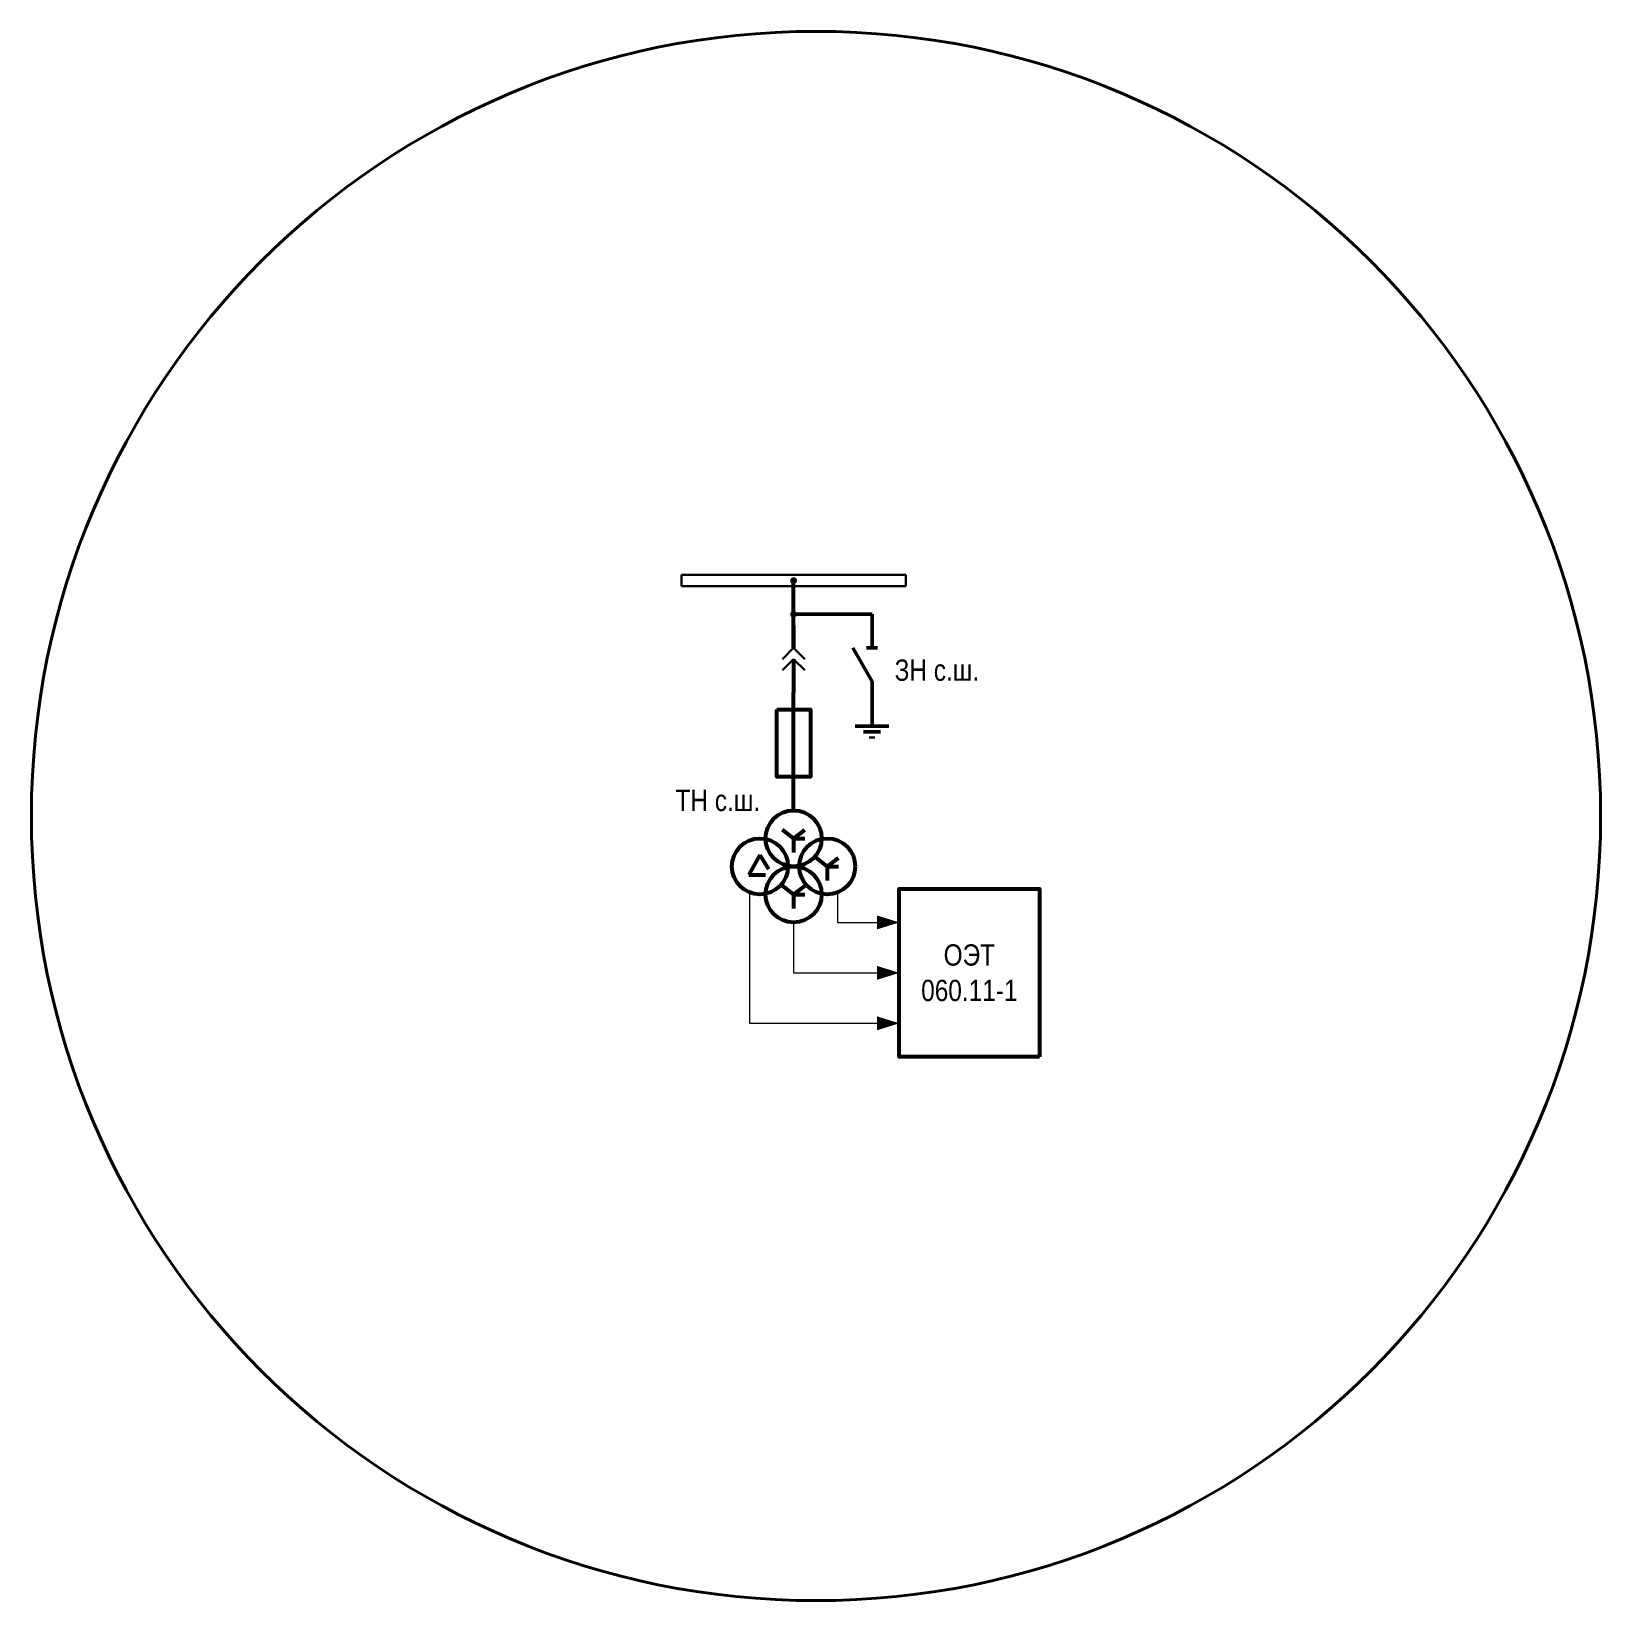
# Model space of a CAD drawing. Header units: millimetres. Extents: x 2179 to 12176, y -20554 to -12004.
# Drawn here: x 3403 to 3683, y -19012 to -18732 of the extents above; entities that cross this region are included whole.
import ezdxf
from ezdxf.enums import TextEntityAlignment as Align

# ---------------------------------------------------------------- set-up
doc = ezdxf.new("R2010")
doc.units = ezdxf.units.MM
for name, color, linetype, lineweight in [('Основная', 7, 'Continuous', 30), ('Отключение_включение', 1, 'Continuous', 30), ('Толстая', 7, 'Continuous', 53), ('Тонкая', 7, 'Continuous', 13)]:
    doc.layers.add(name, color=color, linetype=linetype, lineweight=lineweight)
doc.layers.add('Рамка внешняя', color=8, linetype='Continuous', lineweight=40, plot=False)
doc.styles.add('Narrow', font='ARIALN.TTF')
doc.styles.add('Вывод', font='tahoma.ttf', dxfattribs={"height": 2.5})
doc.styles.add('Компонент', font='ARIALN.TTF', dxfattribs={"height": 3.5})

msp = doc.modelspace()

# ---------------------------------------------------------------- texts
at = {"layer": 'Основная', "color": 0, "lineweight": 50, "char_height": 3.8, "width": 18, "attachment_point": 5, "style": 'Narrow'}
for s, insert in [('ЗН с.ш.', (3564.57, -18846)), ('\\pi-11.4,l11.4,t11.4;ТН с.ш.', (3525.48, -18869.25))]:
    msp.add_mtext(s, dxfattribs=dict(at, insert=insert))
at = {"layer": 'Основная', "insert": (3570.36, -18899.99), "char_height": 3.8, "width": 25, "attachment_point": 5, "style": 'Narrow'}
msp.add_mtext('\\pt11.4;ОЭТ 060.11-1', dxfattribs=at)

# ---------------------------------------------------------------- blocks, each defined once
blk = doc.blocks.new('*U137')
at = {"color": 0, "ltscale": 0.35}
for p, q in [((0, 2), (-2, -1.5)), ((0, 2), (1.5, -0.5)), ((-2, -1.5), (1, -1.5))]:
    blk.add_line(p, q, dxfattribs=at)
blk.add_circle((0, 0), 5, dxfattribs=at)
at = {"ltscale": 0.35, "style": 'Компонент'}
blk.add_attdef('ОУ', text='', height=3.5, dxfattribs=at).set_placement((-3, 10), align=Align.MIDDLE_CENTER)
blk = doc.blocks.new('*U138')
at = {"color": 0, "ltscale": 0.35}
for q in [(-2, 1.5), (2, 1.5), (2, 0), (0, -2.5)]:
    blk.add_line((0, 0), q, dxfattribs=at)
blk.add_circle((0, 0), 5, dxfattribs=at)
at = {"ltscale": 0.35, "style": 'Компонент'}
blk.add_attdef('ОУ', text='', height=3.5, dxfattribs=at).set_placement((0, 8), align=Align.MIDDLE_CENTER)
blk = doc.blocks.new('*U165')
at = {"layer": 'Основная', "ltscale": 0.25}
for p, q in [((2, 2), (0, 0)), ((0, 0), (2, -2))]:
    blk.add_line(p, q, dxfattribs=at)
blk = doc.blocks.new('*U68')
at = {"color": 0}
for p, q in [((0, 6), (0, 2)), ((0, 0), (0, -6))]:
    blk.add_line(p, q, dxfattribs=at)
at = {"color": 0, "ltscale": 0.25, "xscale": -1, "rotation": 90}
for p in [(0, 2), (0, 0)]:
    blk.add_blockref('*U165', p, dxfattribs=at)
at = {"layer": 'Основная'}
for tag, height, style, p in [('ОУ2', 3.5, 'Компонент', (-5, 6)), ('В2', 2.5, 'Вывод', (3, 6)), ('ОУ1', 3.5, 'Компонент', (-5, -6)), ('В1', 2.5, 'Вывод', (3, -6))]:
    blk.add_attdef(tag, text='', height=height, dxfattribs=dict(at, style=style)).set_placement(p, align=Align.MIDDLE_CENTER)
blk = doc.blocks.new('*U133')
at = {"color": 0, "lineweight": -2}
for p, q in [((0, 0), (40, 0)), ((0, -2), (0, 0)), ((40, -2), (40, 0)), ((0, -2), (40, -2))]:
    blk.add_line(p, q, dxfattribs=at)
at = {"layer": 'Основная', "style": 'Компонент'}
blk.add_attdef('ОШ', text='', height=3.5, dxfattribs=at).set_placement((6, 4), align=Align.MIDDLE_CENTER)
blk = doc.blocks.new('*U60')
at = {"color": 0}
blk.add_line((0, 0), (6, 3.43), dxfattribs=at)
blk = doc.blocks.new('*U52')
at = {"color": 0}
blk.add_line((0, -1), (0, 1), dxfattribs=at)
blk = doc.blocks.new('*U74')
at = {"color": 0}
for p, q in [((0, 3), (0, 9)), ((0, -9), (0, -3))]:
    blk.add_line(p, q, dxfattribs=at)
at = {"color": 0, "ltscale": 0.25, "rotation": 89.99999999999999}
for name, p in [('*U60', (0, -3)), ('*U52', (0, 3))]:
    blk.add_blockref(name, p, dxfattribs=at)
at = {"layer": 'Основная'}
for tag, height, style, p in [('В1', 2.5, 'Вывод', (2, 7)), ('ОУ', 3.5, 'Компонент', (-12, 0)), ('В2', 2.5, 'Вывод', (2, -7))]:
    blk.add_attdef(tag, text='', height=height, dxfattribs=dict(at, style=style)).set_placement(p, align=Align.MIDDLE_CENTER)
blk = doc.blocks.new('*U73')
at = {"color": 0}
for p, q in [((0, 3), (0, 0)), ((-3, 0), (3, 0)), ((-1.5, -1), (1.5, -1)), ((-0.5, -2), (0.5, -2))]:
    blk.add_line(p, q, dxfattribs=at)

# ---------------------------------------------------------------- linework, layer by layer
at = {"layer": 'Основная', "ltscale": 0.25, "const_width": 0.6}
for points in [[(3538.7, -18830, 1), (3539.3, -18830, 1)], [(3539.3, -18835.99, 1), (3538.7, -18835.99, 1)], [(3538.7, -18836, 1), (3539.3, -18836, 1)]]:
    msp.add_lwpolyline(points, format="xyb", close=True, dxfattribs=at)
at = {"layer": 'Отключение_включение', "color": 0, "lineweight": 50}
for p, q in [((3539, -18836), (3553, -18836)), ((3553, -18836), (3553, -18842)), ((3549.57, -18842), (3553, -18848)), ((3552, -18842), (3554, -18842)), ((3553, -18848), (3553, -18856)), ((3550, -18856), (3556, -18856)), ((3551.5, -18857), (3554.5, -18857))]:
    msp.add_line(p, q, dxfattribs=at)
at = {"layer": 'Рамка внешняя'}
msp.add_circle((3543, -18872), 140, dxfattribs=at)
at = {"layer": 'Толстая'}
for points in [[(3539, -18833), (3539, -18830)], [(3539, -18836), (3539, -18830)], [(3539, -18833.01), (3539, -18830.01)], [(3539, -18842), (3539, -18834)], [(3539, -18870.99), (3539, -18849.99)]]:
    msp.add_lwpolyline(points, dxfattribs=at)
for points in [[(3536, -18852.99), (3542, -18852.99), (3542, -18864.99), (3536, -18864.99)], [(3582.86, -18914.99), (3557.86, -18914.99), (3557.86, -18884.99), (3582.86, -18884.99)]]:
    msp.add_lwpolyline(points, close=True, dxfattribs=at)
at = {"layer": 'Тонкая'}
for p, q in [((3531.14, -18885.64), (3531.14, -18908.99)), ((3546.86, -18885.64), (3546.86, -18890.99)), ((3539, -18890.99), (3539, -18899.99)), ((3546.86, -18890.99), (3557.86, -18890.99)), ((3539, -18899.99), (3557.86, -18899.99)), ((3531.14, -18908.99), (3557.86, -18908.99))]:
    msp.add_line(p, q, dxfattribs=at)
for points in [[(3557.86, -18890.99, 0, 2.5, 0), (3553.86, -18890.99, 0, 0, 0)], [(3557.86, -18899.99, 0, 2.5, 0), (3553.86, -18899.99, 0, 0, 0)], [(3557.86, -18908.99, 0, 2.5, 0), (3553.86, -18908.99, 0, 0, 0)]]:
    msp.add_lwpolyline(points, format="xyseb", dxfattribs=at)

# ---------------------------------------------------------------- block references
at = {"layer": 'Основная', "ltscale": 0.25}
msp.add_blockref('*U133', (3519, -18828.99), dxfattribs=at)
at = {"layer": 'Основная', "color": 0, "lineweight": 50, "ltscale": 0.35}
for name, p in [('*U74', (3553, -18845)), ('*U73', (3553, -18856))]:
    msp.add_blockref(name, p, dxfattribs=at)
at = {"layer": 'Толстая', "ltscale": 0.25}
msp.add_blockref('*U68', (3539, -18843.99), dxfattribs=at)
at = {"layer": 'Толстая', "ltscale": 0.35}
for name, p in [('*U138', (3539, -18875.99)), ('*U137', (3533, -18880.99)), ('*U138', (3545, -18880.99)), ('*U138', (3539, -18885.99))]:
    msp.add_blockref(name, p, dxfattribs=at)

msp.set_redraw_order([(e.dxf.handle, doc.entitydb.next_handle()) for e in msp.query("TEXT MTEXT ATTDEF DIMENSION ARC_DIMENSION")])  # texts and dimensions are drawn at this point

doc.saveas('drawing.dxf')
